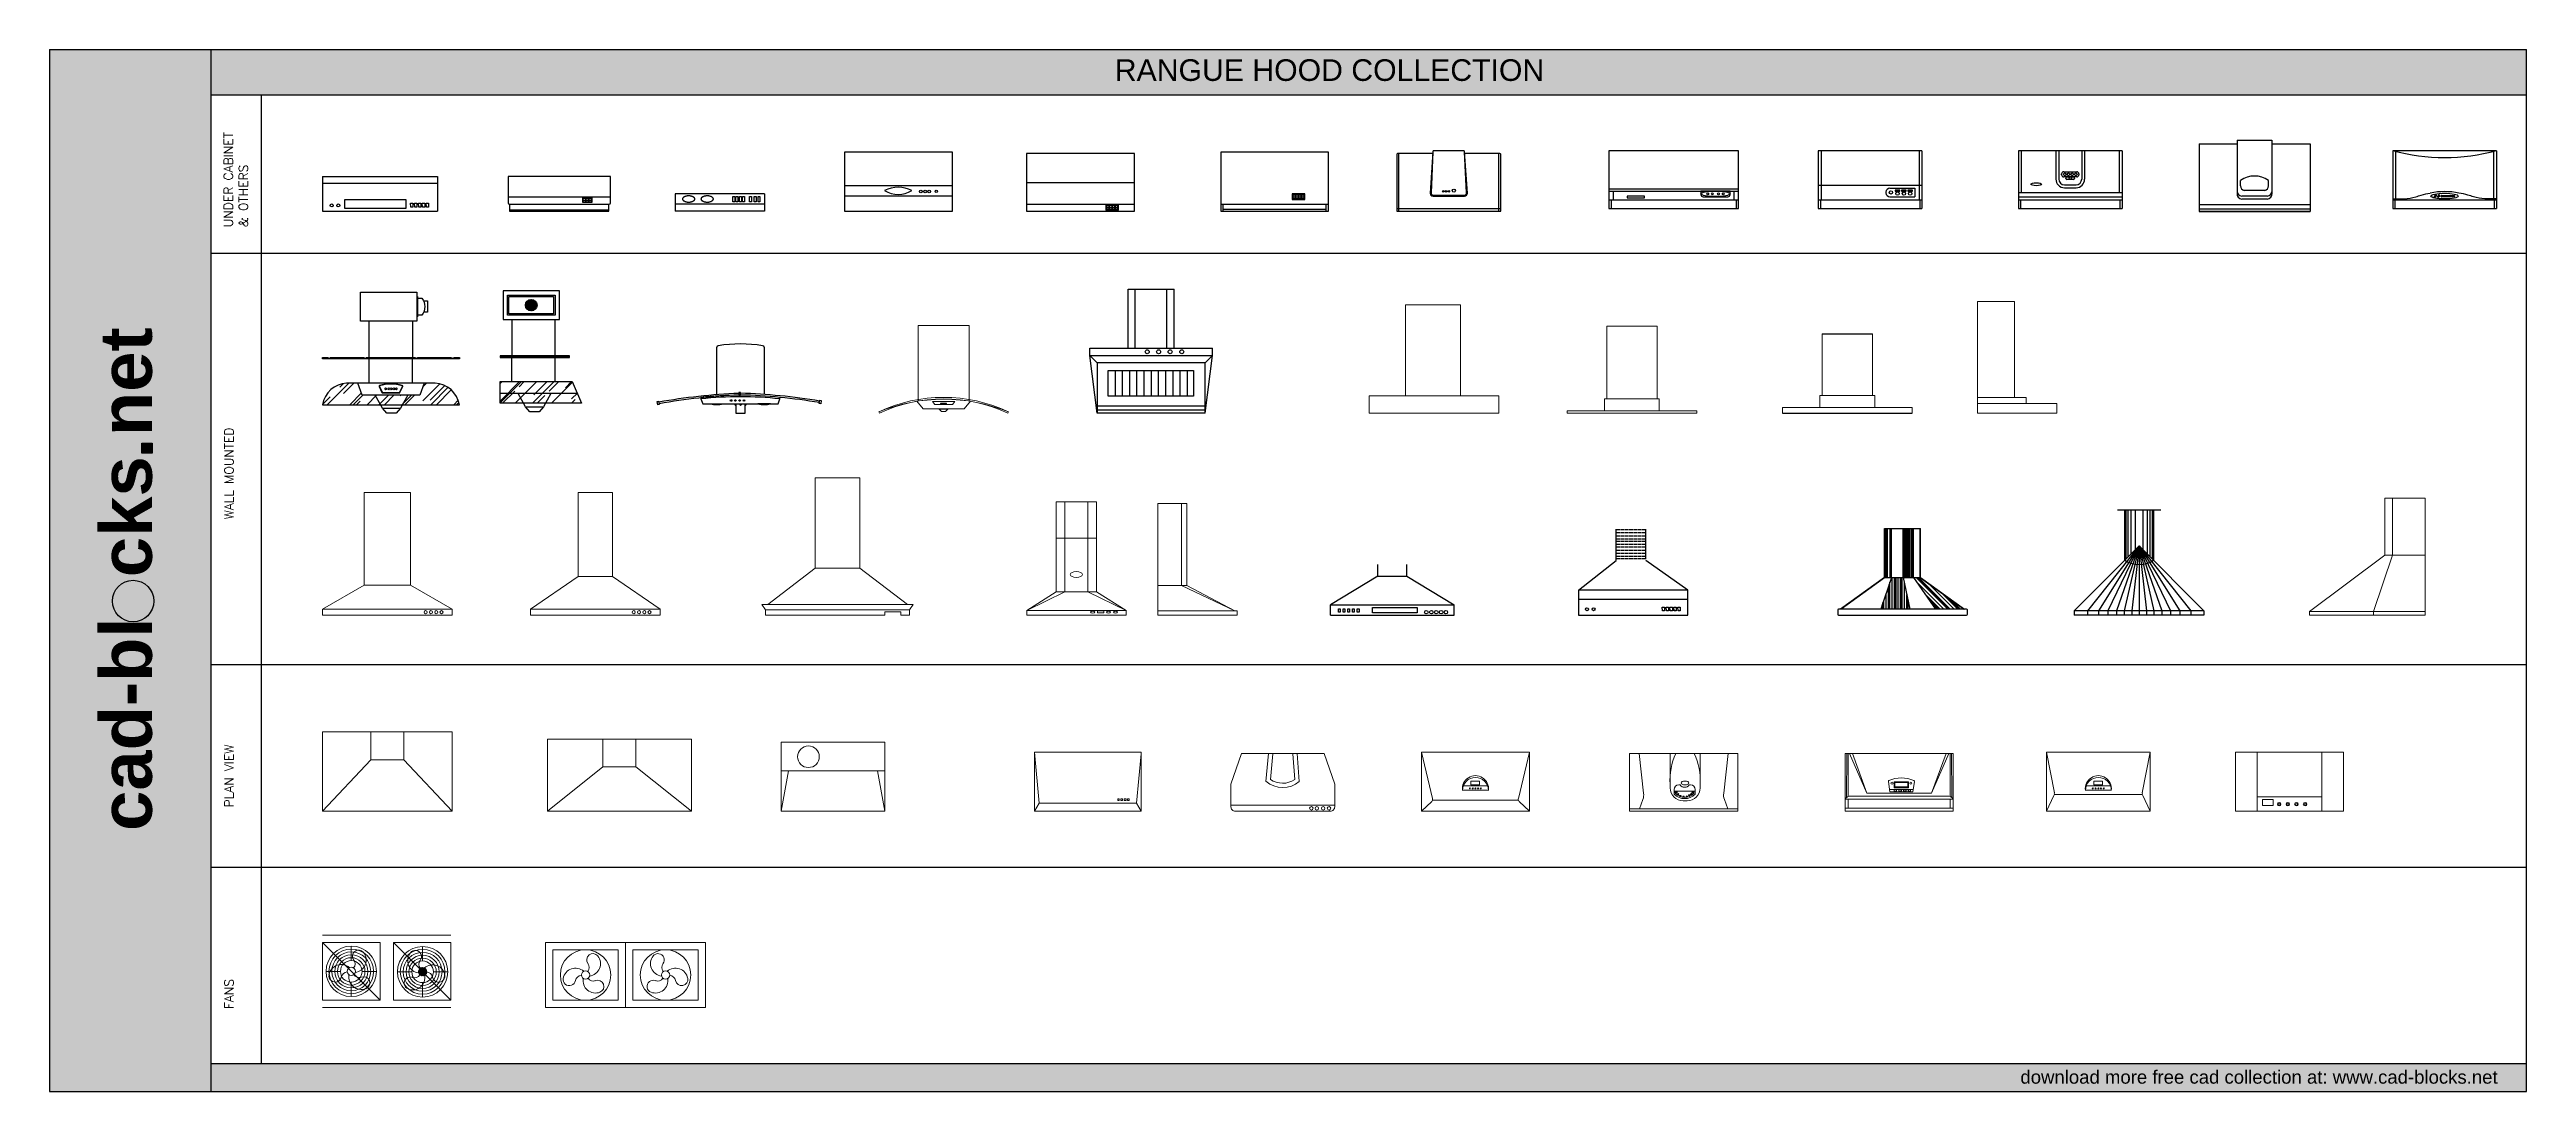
# Model space of a CAD drawing. Header units: millimetres. Extents: x 2424 to 19614, y 10629 to 17856.
import ezdxf

# ---------------------------------------------------------------- set-up
doc = ezdxf.new("R2010")
doc.units = ezdxf.units.MM
doc.linetypes.add('ACAD_ISO02W100', pattern=[15, 12, -3])
doc.layers.add('www.cad-blocks.net', color=7, linetype='Continuous')
doc.styles.get("Standard").update_dxf_attribs({"font": 'arial.ttf'})

# ---------------------------------------------------------------- blocks, each defined once
blk = doc.blocks.new('A$C36E23643')
at = {"linetype": 'Continuous'}
for p, q in [((0, 242), (799, 242)), ((0, 242), (0, 0)), ((0, 194), (799, 194)), ((799, 242), (799, 0)), ((0, 0), (799, 0)), ((581, 79), (152, 79)), ((152, 79), (152, 22)), ((152, 22), (581, 22)), ((581, 22), (581, 79)), ((613, 28), (611, 55)), ((611, 55), (628, 55)), ((628, 28), (613, 28)), ((628, 55), (628, 28)), ((639, 55), (656, 55)), ((640, 28), (639, 55)), ((656, 28), (640, 28)), ((656, 55), (656, 28)), ((668, 28), (666, 55)), ((666, 55), (683, 55)), ((683, 28), (668, 28)), ((683, 55), (683, 28)), ((695, 28), (693, 55)), ((693, 55), (710, 55)), ((710, 28), (695, 28)), ((710, 55), (710, 28)), ((722, 28), (720, 55)), ((720, 55), (737, 55)), ((737, 28), (722, 28)), ((737, 55), (737, 28))]:
    blk.add_line(p, q, dxfattribs=at)
for centre in [(64, 40), (110, 40)]:
    blk.add_circle(centre, 10.2, dxfattribs=at)
blk = doc.blocks.new('A$C606A7FB1')
for p, q in [((0, 240), (0, 58)), ((710, 240), (0, 240)), ((710, 58), (710, 240)), ((8, 50), (702, 50))]:
    blk.add_line(p, q)
at = {"linetype": 'ByBlock'}
for p, q in [((0, 100), (710, 100)), ((10, 50), (10, 0)), ((10, 10), (700, 10)), ((522, 77), (537, 77)), ((542, 77), (557, 77)), ((562, 77), (577, 77)), ((700, 0), (700, 50)), ((10, 0), (700, 0))]:
    blk.add_line(p, q, dxfattribs=at)
blk.add_lwpolyline([(518, 94), (582, 94), (582, 60), (518, 60)], close=True, dxfattribs=at)
for points in [[(524, 91), (535, 91, -0.414214), (538, 88), (538, 65, -0.414214), (535, 62), (524, 62, -0.414214), (521, 65), (521, 88, -0.414214)], [(524, 90), (535, 90, -0.414214), (537, 88), (537, 65, -0.414214), (535, 63), (524, 63, -0.414214), (522, 65), (522, 88, -0.414214)], [(544, 91), (555, 91, -0.414214), (558, 88), (558, 65, -0.414214), (555, 62), (544, 62, -0.414214), (541, 65), (541, 88, -0.414214)], [(544, 90), (555, 90, -0.414214), (557, 88), (557, 65, -0.414214), (555, 63), (544, 63, -0.414214), (542, 65), (542, 88, -0.414214)], [(564, 91), (575, 91, -0.414214), (578, 88), (578, 65, -0.414214), (575, 62), (564, 62, -0.414214), (561, 65), (561, 88, -0.414214)], [(564, 90), (575, 90, -0.414214), (577, 88), (577, 65, -0.414214), (575, 63), (564, 63, -0.414214), (562, 65), (562, 88, -0.414214)]]:
    blk.add_lwpolyline(points, format="xyb", close=True, dxfattribs=at)
for centre, start, end in [((8, 58), 180, 270), ((702, 58), 270, 0)]:
    blk.add_arc(centre, 8, start, end)
blk = doc.blocks.new('A$C7E8F0CE5')
for p, q in [((0, 410), (0, 0)), ((750, 410), (0, 410)), ((750, 0), (750, 410)), ((750, 175), (0, 175)), ((750, 105), (0, 105)), ((0, 0), (750, 0))]:
    blk.add_line(p, q)
for centre, radius in [((530, 137), 9.36), ((559, 137), 9.36), ((588, 137), 9.36), ((637, 138), 8.51)]:
    blk.add_circle(centre, radius)
for centre, radius, start, end in [((373, -30), 197, 61.2838, 118.7162), ((373, 302), 185, 239.357, 300.643)]:
    blk.add_arc(centre, radius, start, end)
blk = doc.blocks.new('A$C41EE7838')
h = blk.add_hatch()
h.set_pattern_fill('PLASTI', color=256, scale=200, angle=90, style=0)
h.set_pattern_definition([(90, (-61771.275, -210520.926), (-50, 3e-15), []), (90, (-61777.525, -210520.926), (-50, 3e-15), []), (90, (-61783.775, -210520.926), (-50, 3e-15), []), (90, (-61802.525, -210520.926), (-50, 3e-15), [])])
h.paths.add_polyline_path([(373, 600), (327, 600), (327, 262, -0.078172), (327, 260), (373, 260)])
h = blk.add_hatch()
h.set_pattern_fill('PLASTI', color=256, scale=100, angle=90, style=0)
h.set_pattern_definition([(90, (-61771.275, -210520.926), (-25, 2e-15), []), (90, (-61774.4, -210520.926), (-25, 2e-15), []), (90, (-61777.525, -210520.926), (-25, 2e-15), []), (90, (-61786.9, -210520.926), (-25, 2e-15), [])])
h.paths.add_polyline_path([(527, 600), (455, 600), (455, 260), (527, 260)])
h = blk.add_hatch()
h.set_pattern_fill('PLASTI', color=256, scale=170, angle=90, style=0)
h.set_pattern_definition([(90, (-61771.275, -210520.926), (-42.5, 3e-15), []), (90, (-61776.588, -210520.926), (-42.5, 3e-15), []), (90, (-61781.9, -210520.926), (-42.5, 3e-15), []), (90, (-61797.838, -210520.926), (-42.5, 3e-15), [])])
h.paths.add_polyline_path([(455, 260), (373, 260), (299, 40), (500, 40)])
h = blk.add_hatch()
h.set_pattern_fill('PLASTI', color=256, scale=200, angle=315, style=0)
h.set_pattern_definition([(315, (-61771.275, -210520.926), (35.355339, 35.355339), []), (315, (-61766.856, -210516.506), (35.355339, 35.355339), []), (315, (-61762.437, -210512.087), (35.355339, 35.355339), []), (315, (-61749.18, -210498.83), (35.355339, 35.355339), [])])
h.paths.add_polyline_path([(678, 40), (877, 40), (575, 257, -0.159804), (573, 260), (527, 260)])
for p, q in [((325, 260), (325, 600)), ((325, 600), (575, 600)), ((327, 262), (327, 600)), ((373, 260), (373, 600)), ((455, 260), (455, 600)), ((527, 260), (527, 600)), ((573, 262), (573, 600)), ((575, 260), (575, 600)), ((325, 260), (20, 40)), ((325, 257), (23, 40)), ((373, 260), (299, 40)), ((325, 260), (575, 260)), ((455, 260), (500, 40)), ((527, 260), (678, 40)), ((575, 260), (880, 40)), ((575, 257), (877, 40)), ((0, 35), (0, 5)), ((895, 40), (5, 40)), ((5, 0), (895, 0)), ((900, 5), (900, 35))]:
    blk.add_line(p, q)
for centre, start, end in [((322, 262), 305.8033, 0), ((578, 262), 180, 234.1967), ((5, 35), 90, 180), ((5, 5), 180, 270), ((895, 35), 0, 90), ((895, 5), 270, 0)]:
    blk.add_arc(centre, 5, start, end)
blk = doc.blocks.new('A$C214B6FE5')
for p, q in [((0, 400), (0, 0)), ((750, 400), (0, 400)), ((750, 0), (750, 400)), ((0, 200), (750, 200)), ((0, 50), (750, 50)), ((0, 0), (750, 0))]:
    blk.add_line(p, q)
at = {"linetype": 'ByBlock'}
for p, q in [((557, 27), (572, 27)), ((577, 27), (592, 27)), ((597, 27), (612, 27)), ((617, 27), (632, 27))]:
    blk.add_line(p, q, dxfattribs=at)
for points in [[(551, 7), (638, 7), (638, 45), (551, 45)], [(553, 9), (636, 9), (636, 43), (553, 43)]]:
    blk.add_lwpolyline(points, close=True)
for points in [[(559, 41), (570, 41, -0.414214), (573, 38), (573, 15, -0.414214), (570, 12), (559, 12, -0.414214), (556, 15), (556, 38, -0.414214)], [(559, 40), (570, 40, -0.414214), (572, 38), (572, 15, -0.414214), (570, 13), (559, 13, -0.414214), (557, 15), (557, 38, -0.414214)], [(579, 41), (590, 41, -0.414214), (593, 38), (593, 15, -0.414214), (590, 12), (579, 12, -0.414214), (576, 15), (576, 38, -0.414214)], [(579, 40), (590, 40, -0.414214), (592, 38), (592, 15, -0.414214), (590, 13), (579, 13, -0.414214), (577, 15), (577, 38, -0.414214)], [(599, 41), (610, 41, -0.414214), (613, 38), (613, 15, -0.414214), (610, 12), (599, 12, -0.414214), (596, 15), (596, 38, -0.414214)], [(599, 40), (610, 40, -0.414214), (612, 38), (612, 15, -0.414214), (610, 13), (599, 13, -0.414214), (597, 15), (597, 38, -0.414214)], [(619, 41), (630, 41, -0.414214), (633, 38), (633, 15, -0.414214), (630, 12), (619, 12, -0.414214), (616, 15), (616, 38, -0.414214)], [(619, 40), (630, 40, -0.414214), (632, 38), (632, 15, -0.414214), (630, 13), (619, 13, -0.414214), (617, 15), (617, 38, -0.414214)]]:
    blk.add_lwpolyline(points, format="xyb", close=True, dxfattribs=at)
blk = doc.blocks.new('A$C76AB4C65')
for p, q in [((0, 410), (0, 0)), ((748, 410), (0, 410)), ((748, 0), (748, 410)), ((0, 50), (748, 50)), ((15, 50), (15, 0)), ((15, 15), (733, 15)), ((733, 0), (733, 50)), ((0, 0), (748, 0))]:
    blk.add_line(p, q)
at = {"linetype": 'ByBlock'}
for p, q in [((502, 101), (517, 101)), ((522, 101), (537, 101)), ((542, 101), (557, 101)), ((562, 101), (577, 101))]:
    blk.add_line(p, q, dxfattribs=at)
for points in [[(496, 82), (583, 82), (583, 120), (496, 120)], [(498, 84), (581, 84), (581, 118), (498, 118)]]:
    blk.add_lwpolyline(points, close=True)
for points in [[(504, 115), (515, 115, -0.414214), (518, 112), (518, 89, -0.414214), (515, 86), (504, 86, -0.414214), (501, 89), (501, 112, -0.414214)], [(504, 114), (515, 114, -0.414214), (517, 112), (517, 89, -0.414214), (515, 87), (504, 87, -0.414214), (502, 89), (502, 112, -0.414214)], [(524, 115), (535, 115, -0.414214), (538, 112), (538, 89, -0.414214), (535, 86), (524, 86, -0.414214), (521, 89), (521, 112, -0.414214)], [(524, 114), (535, 114, -0.414214), (537, 112), (537, 89, -0.414214), (535, 87), (524, 87, -0.414214), (522, 89), (522, 112, -0.414214)], [(544, 115), (555, 115, -0.414214), (558, 112), (558, 89, -0.414214), (555, 86), (544, 86, -0.414214), (541, 89), (541, 112, -0.414214)], [(544, 114), (555, 114, -0.414214), (557, 112), (557, 89, -0.414214), (555, 87), (544, 87, -0.414214), (542, 89), (542, 112, -0.414214)], [(564, 115), (575, 115, -0.414214), (578, 112), (578, 89, -0.414214), (575, 86), (564, 86, -0.414214), (561, 89), (561, 112, -0.414214)], [(564, 114), (575, 114, -0.414214), (577, 112), (577, 89, -0.414214), (575, 87), (564, 87, -0.414214), (562, 89), (562, 112, -0.414214)]]:
    blk.add_lwpolyline(points, format="xyb", close=True, dxfattribs=at)
blk = doc.blocks.new('A$C77DF18DA')
for p, q in [((0, 395), (0, 0)), ((249, 400), (5, 400)), ((12, 400), (12, 0)), ((250, 413), (231, 126)), ((250, 413), (237, 127)), ((462, 420), (258, 420)), ((483, 127), (470, 413)), ((489, 126), (470, 413)), ((715, 400), (471, 400)), ((708, 0), (708, 400)), ((720, 0), (720, 395)), ((0, 20), (720, 20)), ((251, 105), (469, 105)), ((252, 111), (468, 111)), ((0, 0), (720, 0))]:
    blk.add_line(p, q)
for centre, radius in [((322, 138), 5.32), ((341, 138), 5.32), ((360, 138), 5.32), ((395, 143), 11)]:
    blk.add_circle(centre, radius)
for centre, radius, start, end in [((5, 395), 5, 90, 180), ((258, 412), 8, 90, 176.367), ((462, 412), 8, 3.633, 90), ((715, 395), 5, 0, 90), ((251, 125), 20, 176.367, 270), ((252, 126), 15, 177.567, 270), ((468, 126), 15, 270, 2.433), ((469, 125), 20, 270, 3.633)]:
    blk.add_arc(centre, radius, start, end)
blk = doc.blocks.new('A$C5C6746E5')
for p, q in [((620, 120), (0, 120)), ((0, 120), (0, 0)), ((620, 50), (0, 50)), ((620, 0), (0, 0)), ((620, 120), (620, 0))]:
    blk.add_line(p, q)
at = {"flags": 128}
for points in [[(137, 85), (137, 86), (137, 88), (137, 89), (136, 91), (135, 92), (134, 94), (133, 95), (131, 96), (129, 97), (128, 99), (126, 100), (124, 101), (121, 102), (119, 103), (116, 103), (114, 104), (111, 105), (108, 105), (106, 106), (103, 106), (100, 106), (97, 106), (94, 106), (91, 106), (88, 106), (85, 106), (82, 105), (79, 105), (77, 104), (74, 104), (72, 103), (69, 102), (67, 101), (65, 100), (63, 99), (61, 98), (59, 97), (57, 96), (56, 94), (55, 93), (54, 92), (53, 90), (52, 89), (52, 87), (52, 86), (52, 84), (52, 83), (52, 81), (53, 80), (54, 78), (55, 77), (56, 76), (57, 74), (59, 73), (61, 72), (63, 71), (65, 70), (67, 69), (69, 68), (72, 67), (74, 66), (77, 66), (79, 65), (82, 65), (85, 64), (88, 64), (91, 64), (94, 64), (97, 64), (100, 64), (103, 64), (106, 64), (108, 65), (111, 65), (114, 66), (116, 67), (119, 67), (121, 68), (124, 69), (126, 70), (128, 71), (129, 73), (131, 74), (133, 75), (134, 76), (135, 78), (136, 79), (137, 81), (137, 82), (137, 84)], [(266, 85), (266, 86), (266, 88), (265, 89), (264, 91), (263, 92), (262, 94), (261, 95), (260, 96), (258, 97), (256, 99), (254, 100), (252, 101), (250, 102), (247, 103), (245, 103), (242, 104), (240, 105), (237, 105), (234, 106), (231, 106), (228, 106), (225, 106), (222, 106), (219, 106), (216, 106), (214, 106), (211, 105), (208, 105), (205, 104), (203, 104), (200, 103), (198, 102), (195, 101), (193, 100), (191, 99), (189, 98), (187, 97), (186, 96), (185, 94), (183, 93), (182, 92), (182, 90), (181, 89), (181, 87), (180, 86), (180, 84), (181, 83), (181, 81), (182, 80), (182, 78), (183, 77), (185, 76), (186, 74), (187, 73), (189, 72), (191, 71), (193, 70), (195, 69), (198, 68), (200, 67), (203, 66), (205, 66), (208, 65), (211, 65), (214, 64), (216, 64), (219, 64), (222, 64), (225, 64), (228, 64), (231, 64), (234, 64), (237, 65), (240, 65), (242, 66), (245, 67), (247, 67), (250, 68), (252, 69), (254, 70), (256, 71), (258, 73), (260, 74), (261, 75), (262, 76), (263, 78), (264, 79), (265, 81), (266, 82), (266, 84)]]:
    blk.add_lwpolyline(points, close=True, dxfattribs=at)
for points in [[(414, 65), (400, 65), (400, 102), (414, 102)], [(435, 65), (422, 65), (422, 102), (435, 102)], [(461, 65), (447, 65), (447, 102), (461, 102)], [(482, 65), (469, 65), (469, 102), (482, 102)], [(531, 65), (517, 65), (517, 102), (531, 102)], [(564, 65), (550, 65), (550, 102), (564, 102)], [(589, 65), (576, 65), (576, 102), (589, 102)]]:
    blk.add_lwpolyline(points, close=True)
blk = doc.blocks.new('A$C50080E37')
at = {"ltscale": 1000}
for p, q in [((300, 730), (600, 730)), ((350, 380), (350, 730)), ((360, 390), (360, 730)), ((375, 405), (375, 730)), ((395, 425), (395, 730)), ((425, 455), (425, 730)), ((475, 730), (475, 455)), ((505, 730), (505, 425)), ((525, 730), (525, 405)), ((540, 730), (540, 390)), ((550, 730), (550, 380)), ((450, 480), (0, 30)), ((450, 480), (91, 30)), ((450, 480), (167, 30)), ((450, 480), (233, 30)), ((450, 480), (293, 30)), ((450, 480), (347, 30)), ((450, 480), (399, 30)), ((450, 480), (450, 30)), ((450, 480), (733, 30)), ((450, 480), (667, 30)), ((450, 480), (607, 30)), ((450, 480), (553, 30)), ((450, 480), (501, 30)), ((450, 480), (809, 30)), ((450, 480), (900, 30)), ((450, 480), (900, 30)), ((0, 30), (0, 0)), ((900, 30), (0, 30)), ((91, 30), (91, 0)), ((167, 30), (167, 0)), ((233, 30), (233, 0)), ((293, 30), (293, 0)), ((347, 30), (347, 0)), ((399, 30), (399, 0)), ((450, 30), (450, 0)), ((450, 30), (450, 0)), ((501, 30), (501, 0)), ((553, 30), (553, 0)), ((607, 30), (607, 0)), ((667, 30), (667, 0)), ((733, 30), (733, 0)), ((809, 30), (809, 0)), ((900, 30), (900, 0)), ((900, 0), (0, 0))]:
    blk.add_line(p, q, dxfattribs=at)
blk.add_arc((450, 532), 182, 236.6676, 303.3324, dxfattribs=at)
blk = doc.blocks.new('A$C63E36FB4')
at = {"ltscale": 1000}
for p, q in [((414, 133), (414, 457)), ((744, 457), (744, 133)), ((0, 81), (11, 83)), ((5, 59), (0, 81)), ((15, 61), (5, 59)), ((11, 83), (15, 61)), ((304, 110), (305, 99)), ((305, 99), (318, 66)), ((318, 66), (840, 66)), ((370, 64), (370, 66)), ((370, 64), (458, 64)), ((458, 66), (458, 64)), ((541, 66), (541, 59)), ((541, 59), (546, 59)), ((546, 66), (546, 0)), ((546, 0), (612, 0)), ((568, 144), (568, 122)), ((579, 144), (568, 144)), ((568, 122), (579, 122)), ((577, 59), (577, 66)), ((584, 59), (577, 59)), ((579, 122), (579, 144)), ((584, 66), (584, 59)), ((612, 0), (612, 66)), ((617, 59), (612, 59)), ((617, 66), (617, 59)), ((700, 64), (700, 66)), ((788, 64), (700, 64)), ((788, 66), (788, 64)), ((840, 66), (853, 99)), ((853, 99), (854, 110)), ((1125, 68), (1130, 90)), ((1136, 66), (1125, 68)), ((1130, 90), (1140, 88)), ((1140, 88), (1136, 66))]:
    blk.add_line(p, q, dxfattribs=at)
for centre in [(514, 88), (544, 88), (573, 88), (603, 88)]:
    blk.add_circle(centre, 5.66, dxfattribs=at)
for centre, radius, start, end in [((425, 457), 11, 90, 180), ((579, -517), 997, 81.1114, 98.8886), ((733, 457), 11, 0, 90), ((764, -4232), 4374, 92.5695, 99.9017), ((765, -4235), 4366, 92.5799, 99.8946), ((579, -2371), 2496, 90.2523, 96.325), ((579, -2371), 2485, 90, 96.325), ((414, 292), 232, 259.085, 280.915), ((545, 58), 3.83, 157.6084, 288.7068), ((580, 58), 3.83, 157.6084, 22.3916), ((459, -3908), 4048, 80.479, 88.2986), ((459, -3910), 4039, 80.488, 88.2915), ((579, -2371), 2496, 83.675, 90), ((579, -2371), 2485, 83.675, 90), ((613, 58), 3.83, 251.2932, 22.3916), ((744, 292), 232, 259.085, 280.915)]:
    blk.add_arc(centre, radius, start, end, dxfattribs=at)
blk = doc.blocks.new('A$C5EDC545E')
at = {"ltscale": 1000}
h = blk.add_hatch(dxfattribs=at)
h.set_pattern_fill('AR-RROOF', color=256, scale=5, angle=45, style=0)
h.set_pattern_definition([(45, (-25163.13, -12504.26), (107.7631, 287.3682), [1905, -254, 635, -127]), (45, (-25088.6, -12339.92), (-209.24, 29.6348), [381, -41.91, 762, -95.25]), (45, (-25194.56, -12383.03), (406.8056, 527.14103), [1016, -177.8, 508, -127])])
h.paths.add_polyline_path([(782, 209), (705, 209), (675, 126), (592, 126), (555, 59), (950, 59, 0.350321)])
h.paths.add_polyline_path([(592, 126), (366, 126), (403, 59), (555, 59)])
h.paths.add_polyline_path([(366, 126), (275, 126), (245, 209), (168, 209, 0.350321), (0, 59), (403, 59)])
for p, q in [((660, 799), (660, 679)), ((625, 639), (325, 639)), ((0, 382), (950, 382)), ((325, 209), (325, 377)), ((625, 209), (625, 377)), ((416, 35), (542, 35))]:
    blk.add_line(p, q, dxfattribs=at)
for points in [[(325, 387), (325, 639), (265, 639), (265, 839), (655, 839), (655, 639), (625, 639), (625, 387)], [(702, 779), (730, 779), (730, 700), (702, 700)], [(705, 209), (675, 126), (275, 126), (245, 209)], [(592, 126), (542, 35), (511, 0), (446, 0), (416, 35), (366, 126)]]:
    blk.add_lwpolyline(points, dxfattribs=at)
blk.add_lwpolyline([(655, 809), (660, 809), (660, 799), (690, 799, -0.328449), (690, 679), (660, 679), (660, 669), (655, 669)], format="xyb", dxfattribs=at)
for points in [[(289, 387, 0.811251), (305, 387), (645, 387, 0.811251), (661, 387), (896, 387, 0.811251), (912, 387), (950, 387), (950, 377), (0, 377), (0, 387), (38, 387, 0.811251), (54, 387)], [(168, 209, 0.350321), (0, 59), (950, 59, 0.350321), (782, 209)], [(416, 141), (534, 141, 0.296734), (538, 144), (557, 186, 0.394813), (554, 192, 0.149794), (396, 192, 0.394813), (393, 186), (412, 144, 0.296734)], [(416, 143), (534, 143, 0.296734), (536, 145), (555, 186, 0.379299), (553, 190, 0.149595), (397, 190, 0.379299), (395, 186), (414, 145, 0.296734)]]:
    blk.add_lwpolyline(points, format="xyb", close=True, dxfattribs=at)
for centre in [(438, 169), (460, 169), (477, 169), (496, 169), (513, 169)]:
    blk.add_ellipse(centre, major_axis=(0, -6.59), ratio=0.728813, dxfattribs=at)
blk = doc.blocks.new('A$C4D057CBC')
at = {"ltscale": 1000}
h = blk.add_hatch(dxfattribs=at)
h.set_pattern_fill('ANSI31', color=256, scale=2, style=0)
h.set_pattern_definition([(45, (-26309.847, -12504.26), (-4.490128, 4.490128), [])])
h.paths.add_polyline_path([(255, 739, 1), (175, 739, 1)])
h = blk.add_hatch(dxfattribs=at)
h.set_pattern_fill('AR-RROOF', color=256, scale=5, angle=45, style=0)
h.set_pattern_definition([(45, (-26309.85, -12504.26), (107.7631, 287.3682), [1905, -254, 635, -127]), (45, (-26235.31, -12339.92), (-209.24, 29.6348), [381, -41.91, 762, -95.25]), (45, (-26341.28, -12383.03), (406.8056, 527.14103), [1016, -177.8, 508, -127])])
h.paths.add_polyline_path([(500, 209), (0, 209), (0, 126), (536, 126)])
h.paths.add_polyline_path([(124, 126), (0, 126), (1, 59), (161, 59)])
h.paths.add_polyline_path([(350, 126), (124, 126), (161, 59), (313, 59)])
h.paths.add_polyline_path([(536, 126), (350, 126), (313, 59), (564, 59)])
for p, q in [((80, 639), (380, 639)), ((224, 679), (254, 679)), ((0, 382), (480, 382)), ((80, 209), (80, 377)), ((380, 209), (380, 377)), ((536, 126), (0, 126)), ((174, 35), (300, 35))]:
    blk.add_line(p, q, dxfattribs=at)
for points in [[(380, 387), (380, 639), (410, 639), (410, 839), (20, 839), (20, 639), (80, 639), (80, 387)], [(350, 126), (300, 35), (270, 0), (205, 0), (174, 35), (124, 126)]]:
    blk.add_lwpolyline(points, dxfattribs=at)
for points in [[(380, 809), (380, 669), (50, 669), (50, 809)], [(60, 799), (370, 799), (370, 679), (60, 679)], [(480, 377), (480, 387), (0, 387), (0, 377)], [(564, 59), (0, 59), (0, 126), (0, 209), (500, 209)]]:
    blk.add_lwpolyline(points, close=True, dxfattribs=at)
blk.add_circle((215, 739), 40, dxfattribs=at)
blk = doc.blocks.new('A$C4B7723E4')
at = {"ltscale": 1000}
for p, q in [((0, 471), (264, 471)), ((0, 471), (0, 0)), ((264, 497), (506, 497)), ((264, 497), (264, 123)), ((506, 497), (506, 123)), ((506, 471), (770, 471)), ((770, 471), (770, 0)), ((288, 179), (288, 217)), ((482, 179), (482, 217)), ((770, 47), (0, 47)), ((770, 17), (0, 17)), ((770, 0), (0, 0)), ((0, 0), (770, 0)), ((474, 107), (296, 107)), ((474, 87), (296, 87)), ((456, 147), (314, 147))]:
    blk.add_line(p, q, dxfattribs=at)
for centre, radius, start, end in [((385, 76), 171, 55.5618, 124.4382), ((319, 177), 30.6, 176.6708, 260.4024), ((451, 177), 30.6, 279.5976, 3.3292), ((302, 145), 38.3, 176.6708, 260.4024), ((302, 125), 38.3, 176.6708, 260.4024), ((468, 145), 38.3, 279.5976, 3.3292), ((468, 125), 38.3, 279.5976, 3.3292)]:
    blk.add_arc(centre, radius, start, end, dxfattribs=at)
blk = doc.blocks.new('A$C2C4B4A80')
for p, q in [((330, 270), (330, 350)), ((530, 270), (530, 350)), ((330, 270), (0, 70)), ((330, 270), (530, 270)), ((530, 270), (860, 70)), ((0, 70), (860, 70)), ((0, 0), (0, 70)), ((57, 44), (69, 44)), ((57, 20), (57, 44)), ((69, 20), (57, 20)), ((69, 44), (69, 20)), ((88, 44), (100, 44)), ((88, 20), (88, 44)), ((100, 20), (88, 20)), ((100, 44), (100, 20)), ((121, 44), (133, 44)), ((121, 20), (121, 44)), ((133, 20), (121, 20)), ((133, 44), (133, 20)), ((153, 44), (165, 44)), ((153, 20), (153, 44)), ((165, 20), (153, 20)), ((165, 44), (165, 20)), ((187, 44), (199, 44)), ((187, 20), (187, 44)), ((199, 20), (187, 20)), ((199, 44), (199, 20)), ((293, 52), (602, 52)), ((293, 14), (293, 52)), ((602, 14), (293, 14)), ((602, 52), (602, 14)), ((860, 0), (860, 70)), ((0, 0), (860, 0))]:
    blk.add_line(p, q)
for centre in [(666, 20), (701, 20), (735, 20), (769, 20), (802, 20)]:
    blk.add_circle(centre, 12.1)
blk = doc.blocks.new('A$C2AB310BC')
for p, q in [((261, 378), (261, 595)), ((467, 390), (467, 595)), ((0, 172), (261, 378)), ((759, 172), (467, 378)), ((759, 172), (0, 172)), ((0, 172), (0, 0)), ((759, 0), (759, 172)), ((0, 111), (759, 111)), ((0, 0), (759, 0)), ((580, 55), (597, 55)), ((581, 28), (580, 55)), ((597, 28), (581, 28)), ((597, 55), (597, 28)), ((607, 55), (624, 55)), ((609, 28), (607, 55)), ((624, 28), (609, 28)), ((624, 55), (624, 28)), ((634, 55), (651, 55)), ((636, 28), (634, 55)), ((651, 28), (636, 28)), ((651, 55), (651, 28)), ((661, 55), (678, 55)), ((663, 28), (661, 55)), ((678, 28), (663, 28)), ((678, 55), (678, 28)), ((688, 55), (705, 55)), ((690, 28), (688, 55)), ((705, 28), (690, 28)), ((705, 55), (705, 28))]:
    blk.add_line(p, q)
at = {"linetype": 'ACAD_ISO02W100'}
for p, q in [((467, 590), (261, 590)), ((467, 569), (261, 569)), ((467, 546), (261, 546)), ((467, 525), (261, 525)), ((467, 509), (261, 509)), ((467, 488), (261, 488)), ((467, 470), (261, 470)), ((467, 447), (261, 447)), ((467, 426), (261, 426)), ((467, 407), (261, 407)), ((467, 390), (261, 390))]:
    blk.add_line(p, q, dxfattribs=at)
for centre in [(58, 40), (104, 40)]:
    blk.add_circle(centre, 10.2)
blk = doc.blocks.new('A$C17E8622A')
for p, q in [((900, 400), (0, 400)), ((0, 400), (0, 0)), ((900, 0), (900, 400)), ((0, 135), (900, 135)), ((0, 120), (900, 120)), ((0, 60), (900, 60)), ((0, 0), (900, 0)), ((15, 60), (15, 0)), ((30, 120), (30, 60)), ((128, 85), (128, 72)), ((248, 85), (128, 85)), ((128, 72), (248, 72)), ((248, 72), (248, 85)), ((639, 120), (639, 96)), ((841, 120), (639, 120)), ((654, 81), (826, 81)), ((841, 96), (841, 120)), ((870, 60), (870, 120)), ((885, 0), (885, 60))]:
    blk.add_line(p, q)
for centre in [(686, 101), (718, 101), (761, 101), (794, 101)]:
    blk.add_circle(centre, 6.43)
for centre, start, end in [((654, 96), 180, 270), ((826, 96), 270, 0)]:
    blk.add_arc(centre, 15, start, end)
blk.add_ellipse((740, 101), major_axis=(101, 0), ratio=0.192168)
blk = doc.blocks.new('A$C6FE03728')
for p, q in [((0, 400), (0, 0)), ((720, 400), (0, 400)), ((20, 400), (20, 60)), ((700, 400), (700, 60)), ((720, 400), (720, 0)), ((0, 160), (720, 160)), ((0, 60), (720, 60)), ((0, 0), (720, 0)), ((15, 60), (15, 0)), ((470, 112), (470, 108)), ((498, 140), (670, 140)), ((498, 80), (670, 80)), ((533, 126), (533, 120)), ((566, 126), (533, 126)), ((533, 120), (566, 120)), ((566, 120), (566, 126)), ((577, 126), (577, 120)), ((611, 126), (577, 126)), ((577, 120), (611, 120)), ((611, 120), (611, 126)), ((621, 126), (621, 120)), ((654, 126), (621, 126)), ((621, 120), (654, 120)), ((654, 120), (654, 126)), ((670, 140), (670, 80)), ((705, 60), (705, 0))]:
    blk.add_line(p, q)
for centre, radius in [((504, 110), 11.4), ((550, 102), 11.6), ((595, 102), 11.6), ((638, 102), 11.6)]:
    blk.add_circle(centre, radius)
for centre, start, end in [((498, 112), 90, 180), ((498, 108), 180, 270)]:
    blk.add_arc(centre, 28, start, end)
blk = doc.blocks.new('A$C47F300AD')
for p, q in [((0, 400), (0, 0)), ((720, 400), (0, 400)), ((20, 400), (20, 65)), ((700, 400), (700, 65)), ((720, 400), (720, 0)), ((0, 60), (720, 60)), ((15, 60), (15, 0)), ((298, 93), (288, 83)), ((288, 80), (291, 77)), ((294, 77), (304, 87)), ((304, 90), (301, 93)), ((320, 93), (310, 83)), ((310, 80), (313, 77)), ((316, 77), (326, 87)), ((326, 90), (323, 93)), ((336, 82), (336, 87)), ((338, 89), (427, 89)), ((427, 80), (338, 80)), ((429, 87), (429, 82)), ((705, 60), (705, 0)), ((0, 0), (720, 0))]:
    blk.add_line(p, q)
for centre, radius, start, end in [((360, 1744), 1391, 255.005, 284.995), ((360, -378), 494, 78.3302, 101.6698), ((290, 82), 2, 135.0208, 225.0208), ((293, 79), 2, 225.0208, 315.0208), ((300, 92), 2, 45.0208, 135.0208), ((303, 89), 2, 315.0208, 45.0208), ((312, 82), 2, 135.0208, 225.0208), ((314, 79), 2, 225.0208, 315.0208), ((321, 92), 2, 45.0208, 135.0208), ((324, 89), 2, 315.0208, 45.0208), ((338, 87), 2, 90, 180), ((338, 82), 2, 180, 270), ((427, 87), 2, 0, 90), ((427, 82), 2, 270, 0)]:
    blk.add_arc(centre, radius, start, end)
blk.add_ellipse((360, 85), major_axis=(94.6, 0), ratio=0.211331)
for points in [[(0, 65), (160, 80), (198, 92), (260, 106)], [(720, 65), (560, 80), (522, 92), (460, 106)]]:
    blk.add_spline(points, degree=3)
blk = doc.blocks.new('A$C30A0283C')
for p, q in [((720, 400), (0, 400)), ((0, 400), (0, 0)), ((20, 400), (20, 110)), ((260, 400), (260, 203)), ((280, 400), (280, 203)), ((440, 400), (440, 203)), ((460, 400), (460, 203)), ((700, 400), (700, 110)), ((720, 400), (720, 0)), ((300, 233), (300, 239)), ((315, 254), (405, 254)), ((405, 218), (315, 218)), ((330, 207), (330, 210)), ((337, 218), (383, 218)), ((383, 199), (337, 199)), ((390, 210), (390, 207)), ((420, 239), (420, 233)), ((0, 110), (720, 110)), ((0, 80), (720, 80)), ((0, 60), (720, 60)), ((15, 60), (15, 0)), ((320, 163), (400, 163)), ((320, 143), (400, 143)), ((705, 60), (705, 0)), ((0, 0), (720, 0))]:
    blk.add_line(p, q)
for centre, radius in [((322, 236), 9.56), ((347, 236), 9.56), ((360, 210), 7.74), ((373, 236), 9.56), ((398, 236), 9.56)]:
    blk.add_circle(centre, radius)
for centre, radius, start, end in [((320, 203), 60, 180, 270), ((320, 203), 40, 180, 270), ((315, 239), 15, 90, 180), ((315, 233), 15, 180, 270), ((337, 210), 7.5, 90, 180), ((337, 207), 7.5, 180, 270), ((383, 210), 7.5, 0, 90), ((383, 207), 7.5, 270, 0), ((400, 203), 40, 270, 0), ((400, 203), 60, 270, 0), ((405, 239), 15, 0, 90), ((405, 233), 15, 270, 0)]:
    blk.add_arc(centre, radius, start, end)
blk.add_ellipse((124, 167), major_axis=(37.4, 0), ratio=0.273995)
blk = doc.blocks.new('A$C2EC52A36')
at = {"lineweight": 5}
for p, q in [((290, 850), (610, 850)), ((290, 208), (290, 850)), ((290, 850), (290, 607)), ((610, 850), (610, 208)), ((610, 850), (610, 607)), ((0, 40), (290, 208)), ((610, 208), (290, 208)), ((610, 208), (900, 40)), ((900, 40), (0, 40)), ((0, 40), (0, 0)), ((900, 0), (900, 40)), ((0, 0), (900, 0))]:
    blk.add_line(p, q, dxfattribs=at)
for centre in [(716, 20), (753, 20), (790, 20), (826, 20)]:
    blk.add_circle(centre, 10.7, dxfattribs=at)
blk = doc.blocks.new('A$C41CE16C3')
at = {"lineweight": 5}
for p, q in [((330, 266), (330, 850)), ((330, 850), (570, 850)), ((570, 850), (570, 266)), ((0, 40), (330, 266)), ((570, 266), (330, 266)), ((570, 266), (900, 40)), ((0, 40), (0, 0)), ((900, 40), (0, 40)), ((900, 0), (900, 40)), ((0, 0), (900, 0))]:
    blk.add_line(p, q, dxfattribs=at)
for centre in [(716, 20), (753, 20), (790, 20), (826, 20)]:
    blk.add_circle(centre, 10.7, dxfattribs=at)
blk = doc.blocks.new('A$C7FED5E5C')
at = {"lineweight": 5}
for p, q in [((370, 325), (370, 951)), ((370, 951), (680, 951)), ((680, 325), (680, 951)), ((40, 72), (370, 325)), ((680, 325), (370, 325)), ((680, 325), (1010, 72)), ((1050, 72), (0, 72)), ((0, 72), (25, 36)), ((25, 36), (25, 0)), ((25, 36), (1025, 36)), ((1050, 72), (1025, 36)), ((1025, 36), (1025, 0)), ((852, 0), (25, 0)), ((1025, 0), (965, 0))]:
    blk.add_line(p, q, dxfattribs=at)
blk.add_lwpolyline([(852, 0), (852, 22), (965, 22), (965, 0)], dxfattribs=at)
blk = doc.blocks.new('A$C7F207689')
at = {"lineweight": 5}
for p, q in [((204, 784), (484, 784)), ((204, 160), (204, 784)), ((264, 160), (264, 784)), ((424, 160), (424, 784)), ((484, 160), (484, 784)), ((204, 533), (484, 533)), ((204, 160), (0, 32)), ((264, 160), (0, 32)), ((0, 0), (0, 32)), ((0, 32), (344, 32)), ((204, 160), (484, 160)), ((688, 32), (344, 32)), ((424, 160), (688, 32)), ((484, 160), (688, 32)), ((688, 0), (688, 32)), ((344, 0), (0, 0)), ((344, 0), (688, 0))]:
    blk.add_line(p, q, dxfattribs=at)
blk.add_lwpolyline([(489, 28), (534, 28), (534, 15), (489, 15)], close=True, dxfattribs=at)
for centre, major_axis, ratio in [((343, 281), (42.4, 0), 0.499629), ((456, 20), (14.3, 0), 0.444445), ((566, 20), (14.3, 0), 0.444445), ((615, 20), (14.3, 0), 0.444445)]:
    blk.add_ellipse(centre, major_axis=major_axis, ratio=ratio, dxfattribs=at)
blk = doc.blocks.new('A$C47431D45')
at = {"lineweight": 5}
for p, q in [((200, 774), (0, 774)), ((0, 0), (0, 774)), ((164, 204), (164, 774)), ((200, 774), (200, 204)), ((200, 204), (0, 204)), ((164, 204), (535, 29)), ((535, 29), (200, 204)), ((550, 29), (0, 29)), ((550, 0), (550, 29)), ((0, 0), (550, 0))]:
    blk.add_line(p, q, dxfattribs=at)
blk = doc.blocks.new('A$C49354B89')
at = {"lineweight": 5}
for p, q in [((720, 520), (720, 1012)), ((653, 520), (0, 30)), ((555, 30), (720, 520)), ((0, 0), (0, 30)), ((0, 30), (1005, 30)), ((555, 0), (555, 30))]:
    blk.add_line(p, q, dxfattribs=at)
blk.add_lwpolyline([(0, 0), (1005, 0), (1005, 1012), (653, 1012), (653, 520), (1005, 520)], dxfattribs=at)
blk = doc.blocks.new('A$C74694381')
at = {"lineweight": 5}
for p, q in [((273, 84), (273, 608)), ((273, 608), (627, 608)), ((627, 85), (627, 608)), ((0, 9), (4, 0)), ((264, 83), (307, 31)), ((307, 31), (593, 31)), ((373, 81), (389, 61)), ((373, 81), (527, 81)), ((389, 61), (511, 61)), ((420, 27), (450, 27)), ((420, 27), (436, 11)), ((429, 70), (429, 67)), ((438, 70), (429, 70)), ((429, 67), (438, 67)), ((436, 11), (450, 11)), ((438, 67), (438, 70)), ((439, 70), (439, 67)), ((449, 70), (439, 70)), ((439, 67), (449, 67)), ((449, 67), (449, 70)), ((480, 27), (450, 27)), ((464, 11), (450, 11)), ((451, 70), (451, 67)), ((460, 70), (451, 70)), ((451, 67), (460, 67)), ((460, 67), (460, 70)), ((461, 70), (461, 67)), ((471, 70), (461, 70)), ((461, 67), (471, 67)), ((480, 27), (464, 11)), ((471, 67), (471, 70)), ((527, 81), (511, 61)), ((637, 84), (593, 31)), ((896, 0), (900, 9))]:
    blk.add_line(p, q, dxfattribs=at)
for radius in [1048, 1038]:
    blk.add_arc((450, -938), radius, 64.5792, 115.4208, dxfattribs=at)
at = {"lineweight": 9}
blk.add_arc((450, -1095), 1192, 67.8292, 112.1708, dxfattribs=at)
blk = doc.blocks.new('A$C271D2F1F')
at = {"lineweight": 5}
for p, q in [((336, 357), (0, 0)), ((564, 357), (900, 0))]:
    blk.add_line(p, q, dxfattribs=at)
for points in [[(900, 550), (0, 550), (0, 0), (900, 0)], [(336, 550), (564, 550), (564, 357), (336, 357)]]:
    blk.add_lwpolyline(points, close=True, dxfattribs=at)
blk = doc.blocks.new('A$C683E490C')
at = {"lineweight": 5}
for p, q in [((386, 307), (0, 0)), ((614, 307), (1000, 0))]:
    blk.add_line(p, q, dxfattribs=at)
for points in [[(0, 500), (1000, 500), (1000, 0), (0, 0)], [(386, 500), (614, 500), (614, 307), (386, 307)]]:
    blk.add_lwpolyline(points, close=True, dxfattribs=at)
blk = doc.blocks.new('A$C148A6BC1')
at = {"lineweight": 5}
for p, q in [((0, 0), (52, 280)), ((0, 280), (720, 280)), ((720, 0), (668, 280))]:
    blk.add_line(p, q, dxfattribs=at)
blk.add_lwpolyline([(0, 0), (720, 0), (720, 480), (0, 480)], close=True, dxfattribs=at)
blk.add_circle((190, 378), 75, dxfattribs=at)
blk = doc.blocks.new('A$C30FE0C29')
at = {"lineweight": -3}
for p, q in [((265, 749), (265, 860)), ((265, 860), (585, 860)), ((315, 450), (315, 860)), ((535, 450), (535, 860)), ((585, 450), (585, 860)), ((265, 450), (265, 749)), ((0, 400), (0, 450)), ((50, 350), (0, 400)), ((50, 0), (0, 400)), ((800, 350), (50, 350)), ((50, 350), (50, 0)), ((800, 0), (850, 400)), ((800, 350), (850, 400)), ((800, 0), (800, 350)), ((850, 400), (850, 450)), ((127, 119), (127, 296)), ((177, 119), (177, 296)), ((227, 119), (227, 296)), ((277, 119), (277, 296)), ((327, 119), (327, 296)), ((377, 119), (377, 296)), ((427, 119), (427, 296)), ((477, 119), (477, 296)), ((527, 119), (527, 296)), ((577, 119), (577, 296)), ((627, 119), (627, 296)), ((677, 119), (677, 296)), ((50, 50), (800, 50))]:
    blk.add_line(p, q, dxfattribs=at)
blk.add_line((0, 450), (850, 450))
for points in [[(0, 400), (850, 400)], [(800, 20), (50, 20)], [(800, 0), (50, 0)]]:
    blk.add_lwpolyline(points, dxfattribs=at)
blk.add_lwpolyline([(127, 296), (719, 296), (719, 119), (127, 119)], close=True, dxfattribs=at)
for centre in [(398, 426), (477, 426), (557, 426), (638, 426)]:
    blk.add_circle(centre, 13.8, dxfattribs=at)
blk = doc.blocks.new('A$C1B6832E8')
at = {"lineweight": 5}
for p, q in [((252, 752), (252, 121)), ((634, 752), (252, 752)), ((634, 121), (634, 752)), ((0, 121), (0, 0)), ((900, 121), (0, 121)), ((0, 0), (900, 0)), ((252, 121), (634, 121)), ((900, 0), (900, 121))]:
    blk.add_line(p, q, dxfattribs=at)
blk = doc.blocks.new('A$C28467C81')
at = {"lineweight": 5}
for p, q in [((275, 100), (275, 604)), ((275, 604), (625, 604)), ((625, 100), (625, 604)), ((0, 17), (0, 0)), ((900, 17), (0, 17)), ((0, 0), (900, 0)), ((260, 100), (260, 17)), ((450, 100), (260, 100)), ((260, 17), (450, 17)), ((450, 100), (640, 100)), ((640, 17), (450, 17)), ((640, 100), (640, 17)), ((900, 0), (900, 17))]:
    blk.add_line(p, q, dxfattribs=at)
blk = doc.blocks.new('A$C51E76D26')
for p, q in [((275, 550), (625, 550)), ((0, 0), (900, 0))]:
    blk.add_line(p, q)
at = {"lineweight": 5}
for p, q in [((275, 123), (275, 550)), ((625, 123), (625, 550))]:
    blk.add_line(p, q, dxfattribs=at)
blk.add_lwpolyline([(0, 0), (900, 0), (900, 40), (0, 40)], close=True, dxfattribs=at)
for points in [[(450, 123), (260, 123), (260, 40), (450, 40)], [(450, 123), (640, 123), (640, 40), (450, 40)]]:
    blk.add_lwpolyline(points, dxfattribs=at)
blk = doc.blocks.new('A$C5688248A')
at = {"lineweight": 5}
for p, q in [((0, 0), (0, 774)), ((258, 774), (0, 774)), ((258, 774), (258, 110)), ((258, 110), (0, 110)), ((550, 67), (0, 67)), ((0, 0), (550, 0)), ((550, 0), (550, 67))]:
    blk.add_line(p, q, dxfattribs=at)
blk.add_lwpolyline([(0, 110), (338, 110), (338, 67), (0, 67)], close=True, dxfattribs=at)
blk = doc.blocks.new('A$C3C606D9F')
at = {"lineweight": 5}
for p, q in [((0, 410), (0, 0)), ((740, 410), (0, 410)), ((0, 410), (32, 56)), ((708, 56), (740, 398)), ((740, 0), (740, 410)), ((32, 56), (0, 0)), ((32, 56), (708, 56)), ((577, 75), (577, 85)), ((577, 85), (588, 85)), ((588, 75), (577, 75)), ((588, 85), (588, 75)), ((599, 75), (599, 85)), ((599, 85), (610, 85)), ((610, 75), (599, 75)), ((610, 85), (610, 75)), ((623, 75), (623, 85)), ((623, 85), (635, 85)), ((635, 75), (623, 75)), ((635, 85), (635, 75)), ((645, 75), (645, 85)), ((645, 85), (657, 85)), ((657, 75), (645, 75)), ((657, 85), (657, 75)), ((708, 56), (740, 0)), ((0, 0), (740, 0))]:
    blk.add_line(p, q, dxfattribs=at)
blk = doc.blocks.new('A$C11B6693B')
at = {"lineweight": 5}
for p, q in [((73, 400), (647, 400)), ((243, 207), (260, 400)), ((274, 221), (290, 397)), ((443, 221), (430, 398)), ((474, 207), (460, 400)), ((0, 42), (720, 42))]:
    blk.add_line(p, q, dxfattribs=at)
blk.add_lwpolyline([(73, 400), (0, 187), (0, 30, 0.414214), (30, 0), (690, 0, 0.414214), (720, 30), (720, 187)], format="xyb", dxfattribs=at)
blk.add_lwpolyline([(647, 400), (720, 187)], dxfattribs=at)
for centre in [(558, 20), (596, 20), (640, 20), (681, 20)]:
    blk.add_circle(centre, 12.1, dxfattribs=at)
for radius, start, end in [(178, 229.1769, 310.4411), (148, 234.9491, 304.7463)]:
    blk.add_arc((359, 342), radius, start, end, dxfattribs=at)
blk = doc.blocks.new('A$C0FB259EA')
at = {"lineweight": 5}
for p, q in [((750, 410), (0, 410)), ((0, 410), (77, 87)), ((0, 410), (0, 0)), ((750, 410), (673, 87)), ((750, 0), (750, 410)), ((291, 175), (459, 175)), ((343, 184), (343, 208)), ((343, 208), (404, 208)), ((404, 184), (343, 184)), ((404, 208), (404, 184)), ((72, 67), (0, 0)), ((77, 76), (673, 76)), ((285, 145), (465, 145)), ((285, 76), (465, 76)), ((678, 67), (750, 0)), ((0, 0), (750, 0))]:
    blk.add_line(p, q, dxfattribs=at)
for centre in [(336, 158), (356, 158), (375, 158), (393, 158), (412, 158)]:
    blk.add_circle(centre, 3.32, dxfattribs=at)
for centre, radius, start, end in [((375, 156), 90.7, 352.8787, 187.1213), ((375, 144), 90, 0.7072, 179.2928), ((58, 82), 20, 313.3175, 13.4478), ((692, 82), 20, 166.5522, 226.6825)]:
    blk.add_arc(centre, radius, start, end, dxfattribs=at)
blk = doc.blocks.new('A$C62706AAE')
at = {"lineweight": 5}
for p, q in [((0, 17), (0, 400)), ((0, 400), (0, 17)), ((0, 17), (0, 400)), ((750, 400), (0, 400)), ((0, 400), (750, 400)), ((67, 400), (97, 125)), ((282, 400), (489, 400)), ((282, 162), (282, 400)), ((489, 400), (489, 162)), ((683, 400), (653, 125)), ((750, 17), (750, 400)), ((350, 182), (341, 182)), ((423, 182), (415, 182)), ((0, 17), (0, 0)), ((0, 17), (750, 17)), ((750, 0), (0, 0)), ((92, 82), (68, 17)), ((308, 150), (308, 126)), ((308, 138), (455, 138)), ((317, 138), (317, 126)), ((326, 132), (322, 128)), ((322, 128), (325, 125)), ((324, 134), (326, 132)), ((326, 132), (325, 135)), ((325, 125), (326, 131)), ((331, 132), (326, 132)), ((326, 131), (329, 127)), ((327, 131), (331, 132)), ((329, 127), (327, 131)), ((336, 120), (332, 116)), ((332, 116), (335, 113)), ((334, 122), (336, 120)), ((336, 120), (335, 122)), ((335, 113), (336, 119)), ((341, 120), (336, 120)), ((336, 119), (339, 115)), ((337, 119), (341, 120)), ((339, 115), (337, 119)), ((399, 72), (372, 72)), ((427, 119), (422, 120)), ((422, 120), (427, 120)), ((427, 119), (424, 115)), ((424, 115), (427, 119)), ((429, 122), (427, 120)), ((427, 120), (428, 122)), ((427, 120), (432, 116)), ((428, 113), (427, 119)), ((432, 116), (428, 113)), ((432, 132), (437, 132)), ((437, 131), (432, 132)), ((434, 127), (437, 131)), ((437, 131), (434, 127)), ((437, 132), (438, 135)), ((439, 134), (437, 132)), ((437, 132), (442, 128)), ((438, 125), (437, 131)), ((442, 128), (438, 125)), ((446, 126), (446, 138)), ((455, 126), (455, 150)), ((658, 82), (682, 17)), ((750, 17), (750, 0))]:
    blk.add_line(p, q, dxfattribs=at)
for centre in [(326, 130), (336, 118), (427, 118), (437, 130)]:
    blk.add_circle(centre, 4.82, dxfattribs=at)
for centre, radius, start, end in [((694, 220), 414, 154.1746, 184.2885), ((76, 220), 414, 355.7115, 25.8254), ((341, 150), 32.4, 90, 180), ((382, 206), 40.2, 216.3965, 323.6035), ((423, 150), 32.4, 0, 90), ((8, 114), 90, 339.2135, 7.0251), ((372, 162), 90, 180, 270), ((341, 126), 32.4, 180, 195.6466), ((382, 187), 100, 223.8236, 316.0485), ((341, 126), 23.4, 180, 190.3934), ((382, 187), 91.4, 225.3336, 314.5481), ((399, 162), 90, 270, 0), ((423, 126), 23.4, 349.2766, 0), ((423, 126), 32.4, 344.0567, 0), ((742, 114), 90, 172.9749, 200.7865)]:
    blk.add_arc(centre, radius, start, end, dxfattribs=at)
for centre, major_axis, ratio in [((384, 196), (26.7, 0), 0.499629), ((352, 106), (5.03, 0), 0.642843), ((374, 102), (5.03, 0), 0.642843), ((397, 103), (5.03, 0), 0.642843), ((413, 111), (5.03, 0), 0.642843)]:
    blk.add_ellipse(centre, major_axis=major_axis, ratio=ratio, dxfattribs=at)
blk = doc.blocks.new('A$C0935173E')
at = {"lineweight": 5}
for p, q in [((0, 400), (0, 0)), ((750, 400), (0, 400)), ((0, 400), (100, 400)), ((11, 400), (10, 96)), ((21, 400), (21, 102)), ((30, 400), (50, 400)), ((30, 400), (150, 125)), ((100, 400), (30, 400)), ((50, 400), (150, 125)), ((700, 400), (600, 125)), ((720, 400), (600, 125)), ((729, 102), (729, 400)), ((739, 400), (740, 96)), ((750, 0), (750, 400)), ((310, 135), (300, 207)), ((340, 163), (340, 203)), ((340, 203), (440, 203)), ((340, 198), (440, 198)), ((345, 163), (345, 203)), ((435, 163), (435, 203)), ((440, 163), (440, 203)), ((470, 135), (480, 207)), ((750, 84), (0, 84)), ((750, 20), (0, 20)), ((21, 84), (21, 20)), ((711, 104), (39, 104)), ((150, 125), (600, 125)), ((308, 150), (472, 150)), ((310, 135), (470, 135)), ((339, 143), (339, 142)), ((340, 168), (440, 168)), ((340, 163), (440, 163)), ((352, 148), (344, 148)), ((344, 137), (352, 137)), ((357, 142), (357, 143)), ((372, 143), (372, 142)), ((385, 148), (377, 148)), ((377, 137), (385, 137)), ((390, 142), (390, 143)), ((405, 143), (405, 142)), ((418, 148), (410, 148)), ((410, 137), (418, 137)), ((423, 142), (423, 143)), ((437, 143), (437, 142)), ((449, 148), (442, 148)), ((442, 137), (449, 137)), ((454, 142), (454, 143)), ((729, 20), (729, 84)), ((750, 0), (750, 150)), ((0, 0), (750, 0))]:
    blk.add_line(p, q, dxfattribs=at)
for centre in [(325, 195), (455, 195)]:
    blk.add_circle(centre, 7.03, dxfattribs=at)
for centre, radius, start, end in [((305, 208), 5, 114.3837, 187.8997), ((390, 20), 211, 65.6163, 114.3837), ((475, 208), 5, 352.1003, 65.6163), ((35, 64), 40.7, 84.0858, 149.7609), ((344, 143), 5, 90, 180), ((344, 142), 5, 180, 270), ((352, 143), 5, 0, 90), ((352, 142), 5, 270, 0), ((377, 143), 5, 90, 180), ((377, 142), 5, 180, 270), ((385, 143), 5, 0, 90), ((385, 142), 5, 270, 0), ((410, 143), 5, 90, 180), ((410, 142), 5, 180, 270), ((418, 143), 5, 0, 90), ((418, 142), 5, 270, 0), ((442, 143), 5, 90, 180), ((442, 142), 5, 180, 270), ((449, 143), 5, 0, 90), ((449, 142), 5, 270, 0), ((715, 64), 40.7, 30.2391, 95.9142)]:
    blk.add_arc(centre, radius, start, end, dxfattribs=at)
blk = doc.blocks.new('A$C7C1B55CC')
at = {"lineweight": 5}
for p, q in [((720, 410), (0, 410)), ((55, 127), (0, 410)), ((0, 410), (0, 0)), ((665, 127), (720, 410)), ((720, 0), (720, 410)), ((276, 175), (444, 175)), ((328, 184), (328, 208)), ((328, 208), (389, 208)), ((389, 184), (328, 184)), ((389, 208), (389, 184)), ((52, 108), (0, 0)), ((55, 117), (665, 117)), ((270, 145), (450, 145)), ((270, 117), (450, 117)), ((668, 108), (720, 0)), ((0, 0), (720, 0))]:
    blk.add_line(p, q, dxfattribs=at)
for centre in [(321, 158), (341, 158), (360, 158), (378, 158), (397, 158)]:
    blk.add_circle(centre, 3.32, dxfattribs=at)
for centre, radius, start, end in [((360, 156), 90.7, 352.8787, 187.1213), ((360, 144), 90, 0.7072, 179.2928), ((25, 121), 30, 334.2482, 10.9083), ((695, 121), 30, 169.0917, 205.7518)]:
    blk.add_arc(centre, radius, start, end, dxfattribs=at)
blk = doc.blocks.new('A$C0B9F2A7C')
at = {"lineweight": 5}
for p, q in [((750, 410), (0, 410)), ((0, 410), (0, 0)), ((150, 410), (150, 0)), ((600, 0), (600, 410)), ((750, 0), (750, 410)), ((150, 100), (600, 100)), ((188, 39), (188, 82)), ((188, 82), (262, 82)), ((262, 39), (188, 39)), ((262, 82), (262, 39)), ((0, 0), (750, 0))]:
    blk.add_line(p, q, dxfattribs=at)
for centre, radius in [((303, 49), 12.5), ((303, 49), 7.5), ((363, 49), 12.5), ((363, 49), 7.5), ((423, 49), 12.5), ((423, 49), 7.5), ((483, 49), 12.5), ((483, 49), 7.5)]:
    blk.add_circle(centre, radius, dxfattribs=at)
blk = doc.blocks.new('A$C6384139F')
at = {"lineweight": 5}
for p, q in [((0, 500), (892, 500)), ((0, 450), (0, 50)), ((400, 450), (0, 450)), ((400, 50), (0, 450)), ((200, 325), (200, 425)), ((400, 50), (400, 450)), ((492, 450), (492, 50)), ((892, 450), (492, 450)), ((892, 50), (492, 450)), ((695, 322), (695, 422)), ((892, 50), (892, 450)), ((125, 250), (25, 250)), ((200, 175), (200, 75)), ((275, 250), (375, 250)), ((620, 247), (520, 247)), ((666, 242), (700, 276)), ((666, 246), (696, 276)), ((666, 251), (691, 276)), ((666, 246), (696, 276)), ((667, 239), (704, 275)), ((668, 257), (685, 275)), ((669, 236), (707, 274)), ((670, 233), (710, 272)), ((672, 230), (712, 270)), ((672, 230), (712, 270)), ((674, 228), (715, 268)), ((676, 225), (717, 266)), ((679, 223), (719, 263)), ((682, 222), (721, 261)), ((685, 220), (722, 257)), ((685, 220), (722, 257)), ((688, 219), (723, 254)), ((692, 219), (724, 250)), ((695, 172), (695, 72)), ((697, 219), (724, 246)), ((702, 220), (723, 240)), ((710, 223), (719, 233)), ((710, 223), (719, 233)), ((770, 247), (870, 247)), ((0, 50), (400, 50)), ((492, 50), (892, 50)), ((0, 0), (892, 0))]:
    blk.add_line(p, q, dxfattribs=at)
for centre, radius in [((200, 250), 175), ((200, 250), 155), ((200, 250), 135), ((200, 250), 115), ((200, 250), 95), ((695, 247), 175), ((695, 247), 175), ((695, 247), 155), ((695, 247), 135), ((695, 247), 115), ((200, 250), 75), ((200, 250), 28.8), ((200, 250), 28.8), ((200, 250), 28.8), ((695, 247), 95), ((695, 247), 95), ((695, 247), 75), ((695, 247), 28.8), ((695, 247), 28.8), ((695, 247), 28.8)]:
    blk.add_circle(centre, radius, dxfattribs=at)
for centre, radius, start, end in [((251, 355), 43.2, 38.2268, 218.2268), ((217, 328), 86.4, 277.0535, 38.2268), ((678, 325), 86.4, 141.7732, 262.9465), ((644, 352), 43.2, 321.7732, 141.7732), ((88, 219), 43.2, 169.6162, 349.6162), ((130, 211), 86.4, 48.4428, 169.6162), ((173, 203), 43.2, 91.5038, 169.6162), ((269, 211), 86.4, 169.8426, 291.016), ((183, 302), 43.2, 320.1144, 38.2268), ((254, 251), 43.2, 212.9036, 291.016), ((285, 170), 43.2, 291.016, 111.016), ((610, 168), 43.2, 68.984, 248.984), ((625, 208), 86.4, 248.984, 10.1574), ((640, 249), 43.2, 248.984, 327.0964), ((712, 299), 43.2, 141.7732, 219.8856), ((765, 209), 86.4, 10.3838, 131.5572), ((721, 202), 43.2, 10.3838, 88.4962), ((807, 217), 43.2, 190.3838, 10.3838)]:
    blk.add_arc(centre, radius, start, end, dxfattribs=at)
blk = doc.blocks.new('A$C21175B83')
at = {"lineweight": 5}
for p, q in [((1110, 450), (0, 450)), ((0, 450), (0, 0)), ((505, 400), (50, 400)), ((50, 50), (50, 400)), ((505, 50), (505, 400)), ((555, 450), (555, 0)), ((605, 400), (1060, 400)), ((605, 50), (605, 400)), ((1060, 50), (1060, 400)), ((1110, 450), (1110, 0)), ((1110, 0), (0, 0)), ((505, 50), (50, 50)), ((605, 50), (1060, 50))]:
    blk.add_line(p, q, dxfattribs=at)
for centre, radius in [((278, 225), 175), ((833, 225), 175), ((278, 225), 28.8), ((278, 225), 28.8), ((278, 225), 28.8), ((833, 225), 28.8), ((833, 225), 28.8), ((833, 225), 28.8)]:
    blk.add_circle(centre, radius, dxfattribs=at)
for centre, radius, start, end in [((329, 330), 43.2, 38.2268, 218.2268), ((295, 303), 86.4, 277.0535, 38.2268), ((815, 303), 86.4, 141.7732, 262.9465), ((781, 330), 43.2, 321.7732, 141.7732), ((165, 194), 43.2, 169.6162, 349.6162), ((208, 186), 86.4, 48.4428, 169.6162), ((250, 178), 43.2, 91.5038, 169.6162), ((347, 186), 86.4, 169.8426, 291.016), ((260, 277), 43.2, 320.1144, 38.2268), ((332, 226), 43.2, 212.9036, 291.016), ((362, 145), 43.2, 291.016, 111.016), ((748, 145), 43.2, 68.984, 248.984), ((763, 186), 86.4, 248.984, 10.1574), ((778, 226), 43.2, 248.984, 327.0964), ((850, 277), 43.2, 141.7732, 219.8856), ((902, 186), 86.4, 10.3838, 131.5572), ((860, 178), 43.2, 10.3838, 88.4962), ((945, 194), 43.2, 190.3838, 10.3838)]:
    blk.add_arc(centre, radius, start, end, dxfattribs=at)
blk = doc.blocks.new('FORMAT')
at = {"layer": 'www.cad-blocks.net', "true_color": 0x444444}
blk.add_hatch(color=250, dxfattribs=at).paths.add_polyline_path([(3543, 17856), (2424, 17856), (2424, 10629), (3543, 10629)])
at = {"layer": 'www.cad-blocks.net', "true_color": 0x546d8e}
h = blk.add_hatch(color=155, dxfattribs=at)
h.set_gradient(color1=(68, 68, 68), color2=(84, 109, 142), tint=1)
h.paths.add_polyline_path([(3543, 17856), (3543, 17542), (19614, 17542), (19614, 17856)])
for points in [[(3064, 15127), (3064, 15057), (3135, 15057), (3135, 15127)], [(2860, 14031, 1), (3148, 14031, 1)]]:
    blk.add_hatch(color=155, dxfattribs=at).paths.add_polyline_path(points)
h = blk.add_hatch(color=155, dxfattribs=at)
h.set_gradient(color1=(68, 68, 68), color2=(84, 109, 142), tint=1)
h.paths.add_polyline_path([(3543, 10823), (3543, 10629), (19614, 10629), (19614, 10823)])
at = {"layer": 'www.cad-blocks.net', "color": 250, "true_color": 0x444444}
for p, q in [((2424, 17856), (3543, 17856)), ((2424, 17856), (2424, 10629)), ((3543, 17856), (3543, 10629)), ((2424, 10629), (3543, 10629))]:
    blk.add_line(p, q, dxfattribs=at)
at = {"layer": 'www.cad-blocks.net'}
blk.add_line((3543, 17856), (3543, 10629), dxfattribs=at)
at = {"layer": 'www.cad-blocks.net', "color": 155, "true_color": 0x546d8e}
for p, q in [((3543, 17856), (19614, 17856)), ((19614, 10629), (19614, 17856)), ((3543, 17542), (19614, 17542)), ((3543, 17542), (19614, 17542)), ((3543, 17542), (3543, 10823)), ((3543, 17542), (19614, 17542)), ((3893, 17542), (3893, 10823)), ((3543, 16443), (19614, 16443)), ((3543, 13590), (19614, 13590)), ((3543, 12184), (19614, 12184)), ((3543, 10823), (19614, 10823)), ((3543, 10823), (19614, 10823)), ((3543, 10823), (19614, 10823)), ((3543, 10629), (19614, 10629))]:
    blk.add_line(p, q, dxfattribs=at)
blk.add_lwpolyline([(3064, 15057), (3064, 15127), (3135, 15127), (3135, 15057)], close=True, dxfattribs=at)
blk.add_circle((3004, 14031), 144, dxfattribs=at)
at = {"layer": 'www.cad-blocks.net', "attachment_point": 1}
for s, width, insert, char_height in [('{\\C255;\\c16777215;RANGUE HOOD COLLECTION}', 25984.47, (9817, 17789), 150), ('{\\C255;\\c16777215;download more free cad collection at: www.cad-blocks.net}', 45138.16, (16102, 10775), 92.14)]:
    blk.add_mtext_dynamic_manual_height_columns(s, width=width, gutter_width=12.5, heights=[0], dxfattribs=dict(at, insert=insert, char_height=char_height))
at = {"layer": 'www.cad-blocks.net', "color": 155, "true_color": 0x546d8e, "char_height": 62.5, "attachment_point": 1, "rotation": 90}
for s, width, insert in [('{\\Fsimplex|c0;UNDER CABINET & OTHERS}', 770.32, (3634, 16624)), ('{\\Fsimplex|c0;WALL MOUNTED}', 5331.34, (3638, 14597)), ('{\\Fsimplex|c0;PLAN VIEW}', 5331.34, (3638, 12599)), ('{\\Fsimplex|c0;FANS}', 5331.34, (3638, 11200))]:
    blk.add_mtext_dynamic_manual_height_columns(s, width=width, gutter_width=12.5, heights=[0], dxfattribs=dict(at, insert=insert))
at = {"layer": 'www.cad-blocks.net', "insert": (2774, 12436), "char_height": 360, "attachment_point": 1, "rotation": 90}
blk.add_mtext_dynamic_manual_height_columns('{\\fArial|b1|i0|c0|p34;\\C255;\\c16777215;cad-bl  cks net}', width=33614.95, gutter_width=12.5, heights=[0], dxfattribs=at)

msp = doc.modelspace()

# ---------------------------------------------------------------- block references
for name, p in [('A$C4B7723E4', (17342, 16732)), ('A$C7E8F0CE5', (7941, 16735)), ('A$C214B6FE5', (9204, 16735)), ('A$C76AB4C65', (10552, 16735)), ('A$C77DF18DA', (11775, 16735)), ('A$C17E8622A', (13246, 16755)), ('A$C6FE03728', (14699, 16755)), ('A$C30A0283C', (16088, 16755)), ('A$C47F300AD', (18686, 16755)), ('A$C36E23643', (4318, 16735)), ('A$C606A7FB1', (5606, 16735)), ('A$C5C6746E5', (6765, 16735)), ('A$C5EDC545E', (4318, 15334)), ('A$C4D057CBC', (5552, 15344)), ('A$C30FE0C29', (9644, 15334)), ('A$C1B6832E8', (11582, 15334)), ('A$C5688248A', (15804, 15334)), ('A$C63E36FB4', (6640, 15334)), ('A$C74694381', (8179, 15334)), ('A$C28467C81', (12956, 15334)), ('A$C51E76D26', (14451, 15334)), ('A$C2EC52A36', (4318, 13934)), ('A$C41CE16C3', (5762, 13934)), ('A$C7FED5E5C', (7368, 13934)), ('A$C7F207689', (9207, 13934)), ('A$C47431D45', (10116, 13934)), ('A$C50080E37', (16476, 13934)), ('A$C2AB310BC', (13036, 13934)), ('A$C41EE7838', (14834, 13934)), ('A$C2C4B4A80', (11313, 13934)), ('A$C271D2F1F', (4318, 12573)), ('A$C683E490C', (5879, 12573)), ('A$C148A6BC1', (7501, 12573)), ('A$C3C606D9F', (9260, 12573)), ('A$C11B6693B', (10623, 12573)), ('A$C0FB259EA', (11945, 12573)), ('A$C62706AAE', (13390, 12573)), ('A$C0935173E', (14886, 12573)), ('A$C7C1B55CC', (16283, 12573)), ('A$C0B9F2A7C', (17595, 12573)), ('A$C6384139F', (4318, 11212)), ('A$C21175B83', (5866, 11212))]:
    msp.add_blockref(name, p)
at = {"xscale": 0.8, "yscale": 0.8, "zscale": 0.8}
msp.add_blockref('A$C49354B89', (18108, 13934), dxfattribs=at)
at = {"layer": 'www.cad-blocks.net'}
msp.add_blockref('FORMAT', (0, 0), dxfattribs=at)

doc.saveas('drawing.dxf')
